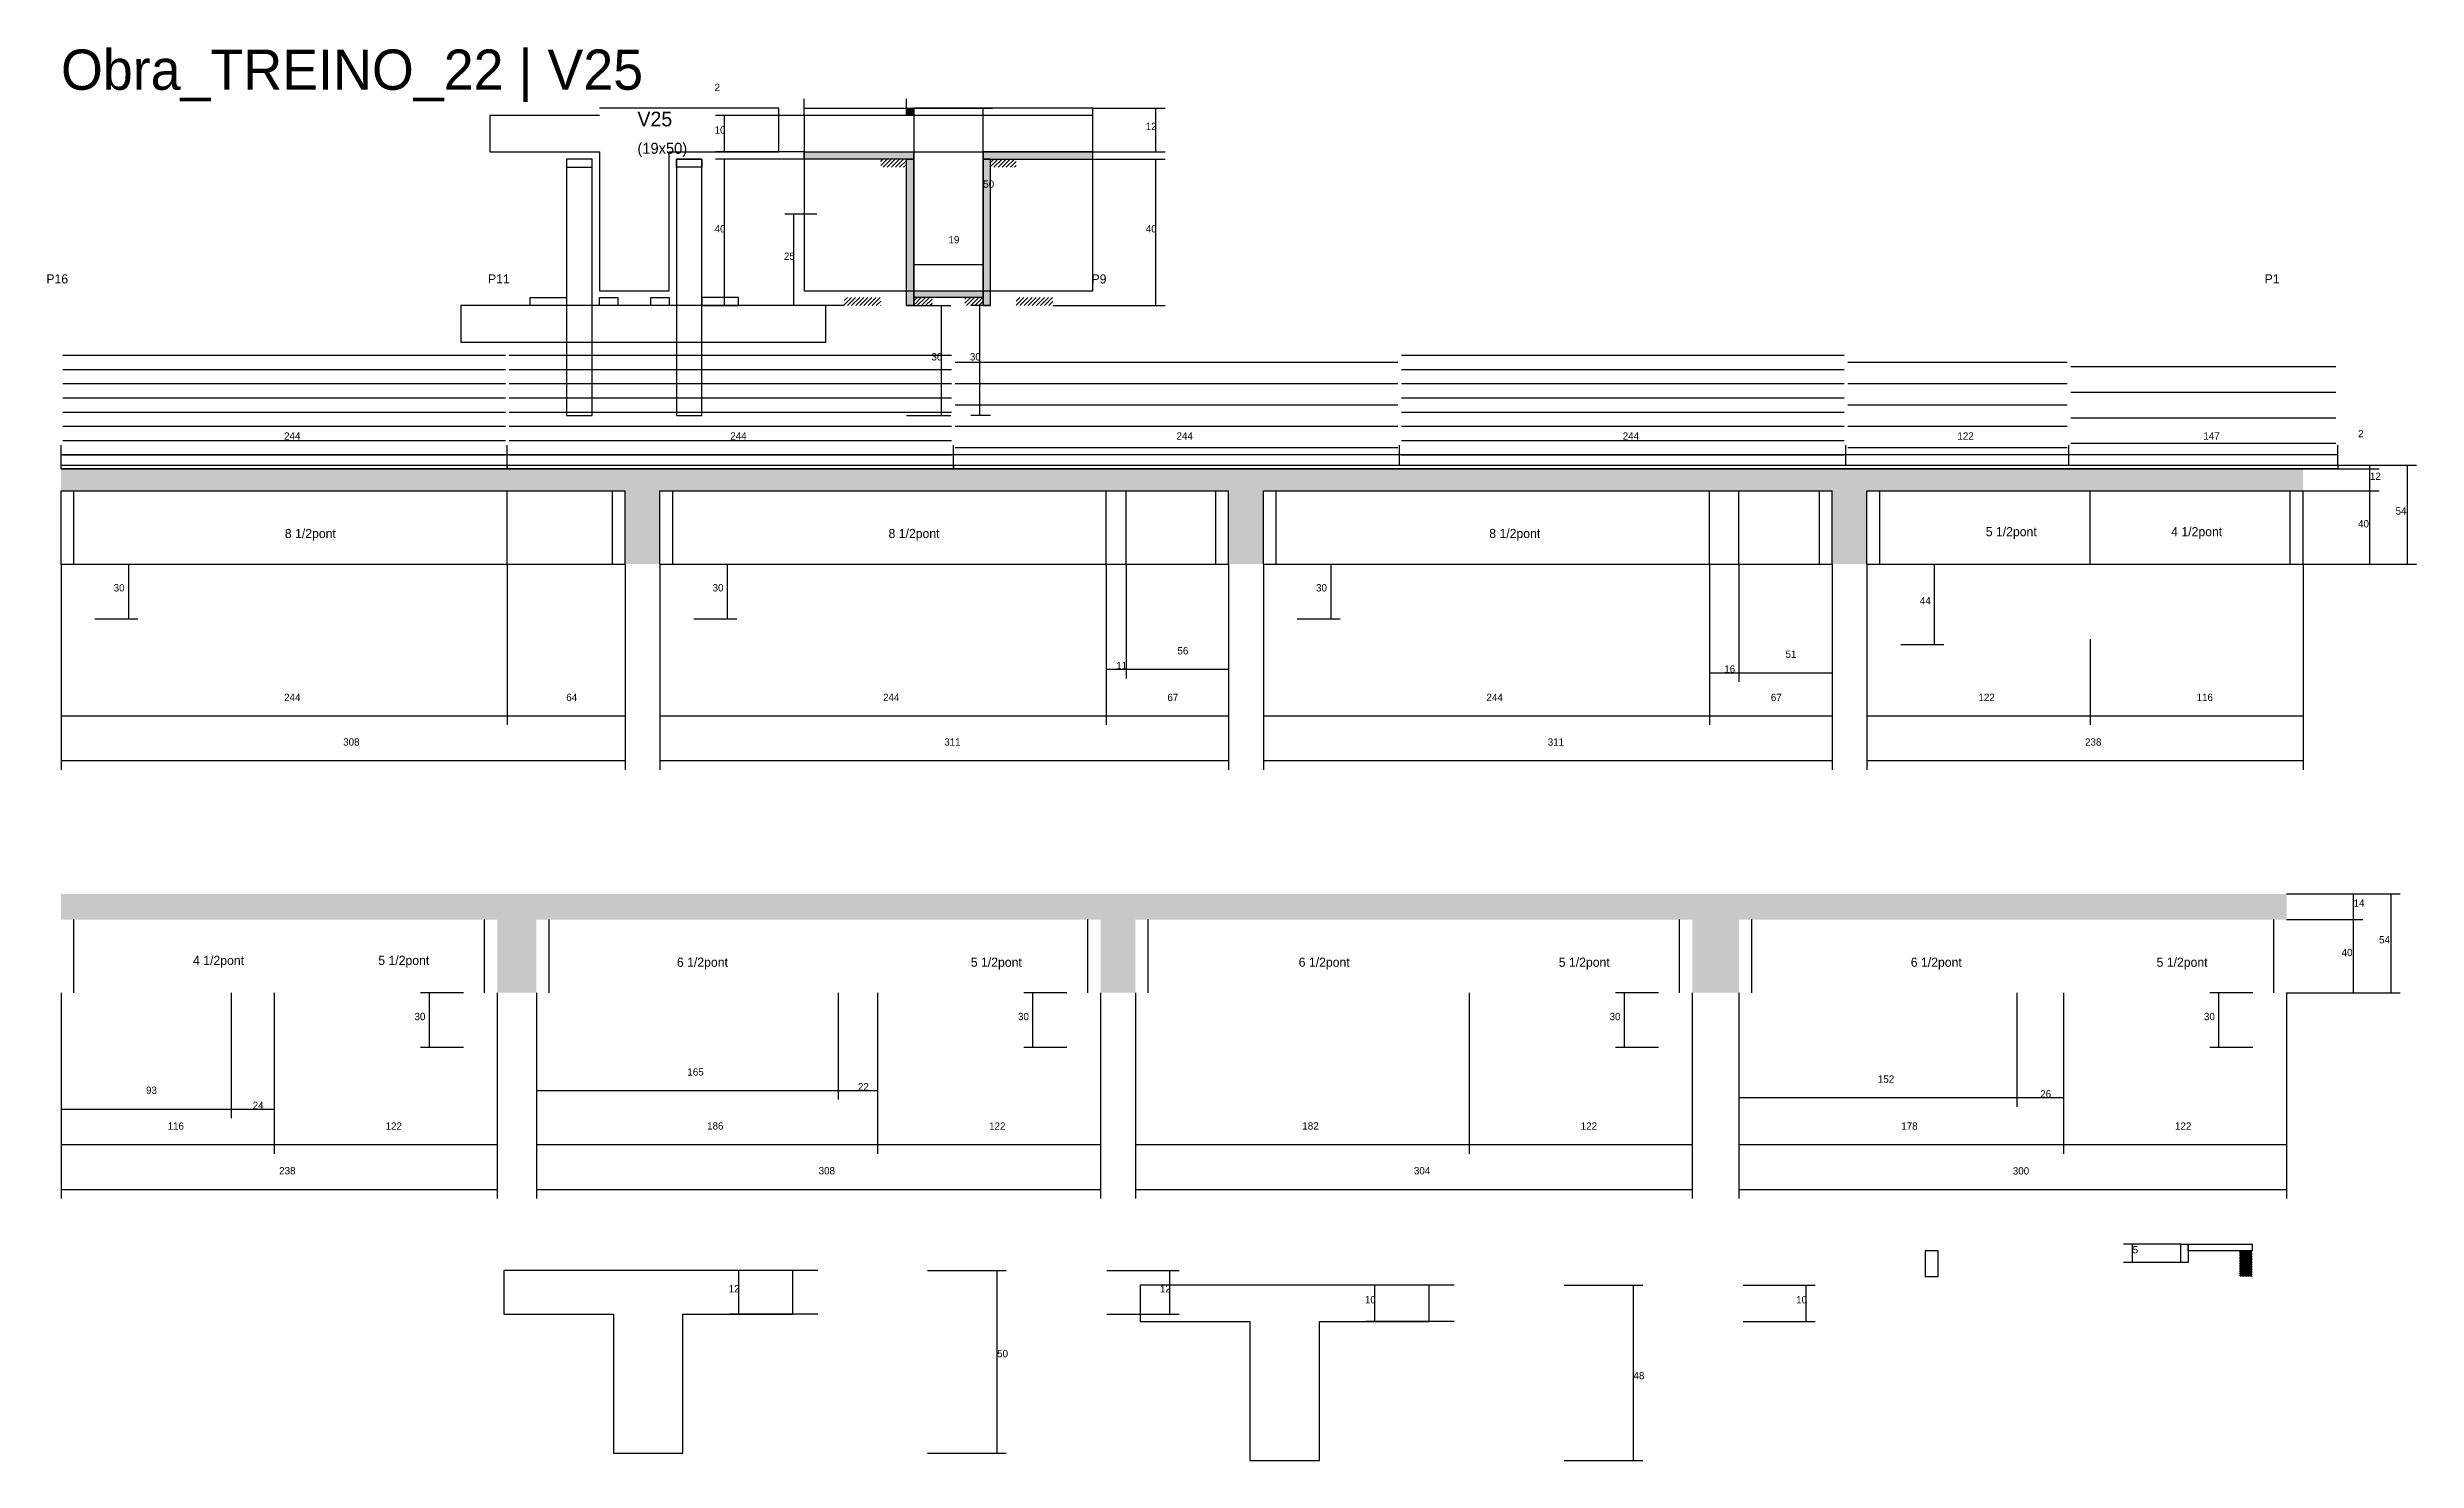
# Model space of a CAD drawing. Header units: metres. Extents: x -41 to 34800, y -36000 to 1848.
# Drawn here: x 11673 to 12968, y -26009 to -25237 of the extents above; entities that cross this region are included whole.
import ezdxf

# ---------------------------------------------------------------- set-up
doc = ezdxf.new("R2010")
doc.units = ezdxf.units.M
for name, color, linetype in [('CONCRETO', 251, 'Continuous'), ('COTA', 4, 'Continuous'), ('Cota Seção (2x)', 4, 'Continuous'), ('Hachura', 253, 'Continuous'), ('LABEL_ID', 3, 'Continuous'), ('Madeira', 126, 'Continuous'), ('NOMENCLATURA', 7, 'Continuous'), ('Painéis', 200, 'Continuous'), ('SARR_2.2x7', 40, 'Continuous'), ('Texto Seção', 7, 'Continuous')]:
    doc.layers.add(name, color=color, linetype=linetype)

msp = doc.modelspace()

# ---------------------------------------------------------------- texts
at = {"layer": 'COTA'}
for s, p in [('2', (12037.4, -25260.7)), ('10', (12037.4, -25284)), ('12', (12273.2, -25282)), ('40', (12037.4, -25338)), ('40', (12273.2, -25338)), ('25', (12075.3, -25353)), ('30', (12156, -25408)), ('30', (12177, -25408)), ('244', (11802, -25451.3)), ('244', (12046, -25451.3)), ('244', (12290, -25451.3)), ('244', (12534, -25451.3)), ('122', (12717, -25451.3)), ('147', (12851.5, -25451.3)), ('30', (11708.8, -25534.3)), ('30', (12036.3, -25534.3)), ('30', (12366.3, -25534.3)), ('44', (12696.5, -25541.3)), ('11', (12257, -25576.8)), ('56', (12290.5, -25568.7)), ('51', (12623, -25570.6)), ('16', (12589.5, -25578.7)), ('244', (11802, -25594.2)), ('64', (11956.3, -25594.2)), ('244', (12129.5, -25594.2)), ('67', (12285, -25594.2)), ('244', (12459.5, -25594.2)), ('67', (12615, -25594.2)), ('122', (12728.5, -25594.2)), ('116', (12847.8, -25594.2)), ('308', (11834.3, -25618.6)), ('311', (12163, -25618.6)), ('311', (12493, -25618.6)), ('238', (12786.8, -25618.6)), ('30', (11873.3, -25768.7)), ('30', (12203.3, -25768.7)), ('30', (12526.8, -25768.7)), ('30', (12851.8, -25768.7)), ('93', (11726.5, -25809)), ('165', (12022.5, -25799)), ('22', (12115.8, -25807.1)), ('152', (12673.5, -25802.9)), ('26', (12762.3, -25811)), ('24', (11784.8, -25817.3)), ('116', (11738.3, -25828.6)), ('122', (11857.5, -25828.6)), ('186', (12033.3, -25828.5)), ('122', (12187.5, -25828.6)), ('182', (12358.8, -25828.5)), ('122', (12511, -25828.6)), ('178', (12686.3, -25828.6)), ('122', (12836, -25828.6)), ('238', (11799.3, -25853)), ('308', (12094.3, -25853)), ('304', (12419.8, -25853)), ('300', (12747.3, -25853.1)), ('12', (12045.1, -25917.5)), ('12', (12280.9, -25917.5)), ('10', (12393, -25923.5)), ('10', (12628.8, -25923.5))]:
    msp.add_text(s, height=4, dxfattribs=at).set_placement(p)
at = {"layer": 'Cota Seção (2x)'}
for s, p in [('50', (12184.3, -25313.6)), ('19', (12165.3, -25344)), ('2', (12936.1, -25450)), ('12', (12942.6, -25473.3)), ('40', (12936.1, -25499.3)), ('54', (12956.6, -25492.3)), ('14', (12933.6, -25706.7)), ('40', (12927.1, -25733.7)), ('54', (12947.6, -25726.7)), ('5', (12812.8, -25896.2)), ('50', (12191.9, -25953)), ('48', (12539.9, -25965))]:
    msp.add_text(s, height=4, dxfattribs=at).set_placement(p)
at = {"layer": 'LABEL_ID'}
msp.add_text('Obra_TREINO_22 | V25', height=22, dxfattribs=at).set_placement((11680, -25260))
at = {"layer": 'NOMENCLATURA'}
for s, p in [('P16', (11672, -25365.9)), ('P11', (11913.5, -25365.9)), ('P9', (12243.5, -25365.9)), ('P1', (12885, -25365.9)), ('8 1/2pont', (11802.4, -25505.1)), ('8 1/2pont', (12132.5, -25505.1)), ('8 1/2pont', (12461, -25505.1)), ('5 1/2pont', (12732.5, -25504.1)), ('4 1/2pont', (12833.9, -25504.1)), ('4 1/2pont', (11752.2, -25738.5)), ('5 1/2pont', (11853.5, -25738.5)), ('6 1/2pont', (12016.8, -25739.5)), ('5 1/2pont', (12177.5, -25739.5)), ('6 1/2pont', (12356.8, -25739.5)), ('5 1/2pont', (12499, -25739.5)), ('6 1/2pont', (12691.5, -25739.5)), ('5 1/2pont', (12825.9, -25739.5))]:
    msp.add_text(s, height=5, dxfattribs=at).set_placement(p)
at = {"layer": 'Texto Seção'}
for s, height, p in [('V25', 8, (11995.2, -25280)), ('(19x50)', 6, (11995.2, -25295))]:
    msp.add_text(s, height=height, dxfattribs=at).set_placement(p)

# ---------------------------------------------------------------- hatches: boundary and pattern name
at = {"layer": 'COTA'}
h = msp.add_hatch(dxfattribs=at)
h.set_pattern_fill('AR-CONC', scale=0.03)
h.paths.add_polyline_path([(12007.5, -25479.3), (12318.5, -25479.3), (12318.5, -25519.3), (12337.5, -25519.3), (12337.5, -25479.3), (12648.5, -25479.3), (12648.5, -25519.3), (12667.5, -25519.3), (12667.5, -25479.3), (12906, -25479.3), (12906, -25467.3), (12168, -25467.3), (11924, -25467.3), (11680, -25467.3), (11680, -25479.3), (11988.5, -25479.3), (11988.5, -25519.3), (12007.5, -25519.3)])
h = msp.add_hatch(dxfattribs=at)
h.set_pattern_fill('AR-CONC', scale=0.03)
h.paths.add_polyline_path([(11940, -25713.7), (12248.5, -25713.7), (12248.5, -25753.7), (12267.5, -25753.7), (12267.5, -25713.7), (12572, -25713.7), (12572, -25753.7), (12597.5, -25753.7), (12597.5, -25713.7), (12897, -25713.7), (12897, -25699.7), (11680, -25699.7), (11680, -25713.7), (11918.5, -25713.7), (11918.5, -25753.7), (11940, -25753.7)])
at = {"layer": 'Hachura'}
h = msp.add_hatch(color=8, dxfattribs=at)
h.dxf.hatch_style = 1
h.paths.add_polyline_path([(12142.3, -25270), (12146.3, -25270), (12146.3, -25270), (12146.3, -25274), (12146.3, -25274), (12142.3, -25274), (12142.3, -25274), (12142.3, -25270)])
h = msp.add_hatch(color=8, dxfattribs=at)
h.dxf.hatch_style = 1
h.paths.add_polyline_path([(12086.3, -25298), (12086.3, -25294), (12086.3, -25294), (12146.3, -25294), (12146.3, -25294), (12146.3, -25298), (12146.3, -25298), (12086.3, -25298)])
h = msp.add_hatch(dxfattribs=at)
h.set_pattern_fill('ANSI31', scale=0.5)
h.paths.add_polyline_path([(12128.3, -25298), (12128.3, -25302.4), (12128.3, -25302.4), (12142.3, -25302.4), (12142.3, -25302.4), (12142.3, -25298), (12142.3, -25298), (12128.3, -25298)])
h = msp.add_hatch(color=8, dxfattribs=at)
h.dxf.hatch_style = 1
h.paths.add_polyline_path([(12142.3, -25298), (12146.3, -25298), (12146.3, -25298), (12146.3, -25378), (12146.3, -25378), (12142.3, -25378), (12142.3, -25378), (12142.3, -25298)])
h = msp.add_hatch(color=8, dxfattribs=at)
h.dxf.hatch_style = 1
h.paths.add_polyline_path([(12244.3, -25298), (12244.3, -25294), (12244.3, -25294), (12184.3, -25294), (12184.3, -25294), (12184.3, -25298), (12184.3, -25298), (12244.3, -25298)])
h = msp.add_hatch(color=8, dxfattribs=at)
h.dxf.hatch_style = 1
h.paths.add_polyline_path([(12188.3, -25298), (12184.3, -25298), (12184.3, -25298), (12184.3, -25378), (12184.3, -25378), (12188.3, -25378), (12188.3, -25378), (12188.3, -25298)])
h = msp.add_hatch(dxfattribs=at)
h.set_pattern_fill('ANSI31', scale=0.5)
h.paths.add_polyline_path([(12202.3, -25298), (12202.3, -25302.4), (12202.3, -25302.4), (12188.3, -25302.4), (12188.3, -25302.4), (12188.3, -25298), (12188.3, -25298), (12202.3, -25298)])
h = msp.add_hatch(dxfattribs=at)
h.set_pattern_fill('ANSI31', scale=0.5)
h.paths.add_polyline_path([(12108.3, -25378), (12108.3, -25373.6), (12108.3, -25373.6), (12128.3, -25373.6), (12128.3, -25373.6), (12128.3, -25378), (12128.3, -25378), (12108.3, -25378)])
h = msp.add_hatch(color=8, dxfattribs=at)
h.dxf.hatch_style = 1
h.paths.add_polyline_path([(12146.3, -25373.6), (12146.3, -25370), (12146.3, -25370), (12184.3, -25370), (12184.3, -25370), (12184.3, -25373.6), (12184.3, -25373.6), (12146.3, -25373.6)])
h = msp.add_hatch(dxfattribs=at)
h.set_pattern_fill('ANSI31', scale=0.5)
h.paths.add_polyline_path([(12146.3, -25378), (12146.3, -25373.6), (12146.3, -25373.6), (12156.3, -25373.6), (12156.3, -25373.6), (12156.3, -25378), (12156.3, -25378), (12146.3, -25378)])
h = msp.add_hatch(dxfattribs=at)
h.set_pattern_fill('ANSI31', scale=0.5)
h.paths.add_polyline_path([(12174.3, -25378), (12174.3, -25373.6), (12174.3, -25373.6), (12184.3, -25373.6), (12184.3, -25373.6), (12184.3, -25378), (12184.3, -25378), (12174.3, -25378)])
h = msp.add_hatch(dxfattribs=at)
h.set_pattern_fill('ANSI31', scale=0.5)
h.paths.add_polyline_path([(12222.3, -25378), (12222.3, -25373.6), (12222.3, -25373.6), (12202.3, -25373.6), (12202.3, -25373.6), (12202.3, -25378), (12202.3, -25378), (12222.3, -25378)])
at = {"layer": 'Madeira'}
h = msp.add_hatch(dxfattribs=at)
h.set_pattern_fill('ANSI31', scale=0.2)
h.paths.add_polyline_path([(12878.2, -25894.8), (12871.2, -25894.8), (12871.2, -25908.8), (12878.2, -25908.8)])

# ---------------------------------------------------------------- linework, layer by layer
at = {"layer": 'CONCRETO'}
for points in [[(11974.5, -25274), (11914.5, -25274), (11914.5, -25294), (11974.5, -25294), (11974.5, -25370), (12012.5, -25370), (12012.5, -25304), (12012.5, -25294), (12072.5, -25294)], [(12072.5, -25294), (12072.5, -25270), (11974.5, -25270)]]:
    msp.add_lwpolyline(points, dxfattribs=at)
for points in [[(12086.3, -25370), (12244.3, -25370), (12244.3, -25274), (12086.3, -25274)], [(12146.3, -25294), (12244.3, -25294), (12244.3, -25270), (12146.3, -25270)], [(12080.1, -25929.5), (12080.1, -25905.5), (11922.1, -25905.5), (11922.1, -25929.5), (11982.1, -25929.5), (11982.1, -26005.5), (12020.1, -26005.5), (12020.1, -25939.5), (12020.1, -25929.5)], [(12428.1, -25933.5), (12428.1, -25913.5), (12270.1, -25913.5), (12270.1, -25933.5), (12330.1, -25933.5), (12330.1, -26009.5), (12368.1, -26009.5), (12368.1, -25943.5), (12368.1, -25933.5)]]:
    msp.add_lwpolyline(points, close=True, dxfattribs=at)
at = {"layer": 'COTA'}
for p, q in [((12086.3, -25274), (12037.9, -25274)), ((12042.9, -25294), (12042.9, -25274)), ((12086.3, -25274), (12086.3, -25265)), ((12086.3, -25270), (12142.3, -25270)), ((12142.3, -25270), (12142.3, -25265)), ((12244.3, -25270), (12283.7, -25270)), ((12278.7, -25294), (12278.7, -25270)), ((12086.3, -25294), (12037.9, -25294)), ((12086.3, -25298), (12037.9, -25298)), ((12042.9, -25378), (12042.9, -25298)), ((12202.3, -25298), (12283.7, -25298)), ((12244.3, -25294), (12283.7, -25294)), ((12278.7, -25378), (12278.7, -25298)), ((12093.3, -25328), (12075.8, -25328)), ((12080.8, -25378), (12080.8, -25328)), ((12108.3, -25378), (12037.9, -25378)), ((12100.2, -25378), (12075.8, -25378)), ((12142.3, -25378), (12166.5, -25378)), ((12161.5, -25438), (12161.5, -25378)), ((12188.3, -25378), (12177.5, -25378)), ((12182.5, -25438), (12182.5, -25378)), ((12222.3, -25378), (12283.7, -25378)), ((12142.3, -25438), (12166.5, -25438)), ((12188.3, -25438), (12177.5, -25438)), ((11680, -25465.3), (11680, -25454.4)), ((11924, -25465.3), (11924, -25454.4)), ((11924, -25465.3), (11924, -25454.4)), ((12168, -25465.3), (12168, -25454.4)), ((12168, -25465.3), (12168, -25454.4)), ((12412, -25465.3), (12412, -25454.4)), ((12412, -25465.3), (12412, -25454.4)), ((12656, -25465.3), (12656, -25454.4)), ((12656, -25465.3), (12656, -25454.4)), ((12778, -25465.3), (12778, -25454.4)), ((12778, -25465.3), (12778, -25454.4)), ((12925, -25465.3), (12925, -25454.4)), ((11680, -25459.4), (11924, -25459.4)), ((11924, -25459.4), (12168, -25459.4)), ((12168, -25459.4), (12412, -25459.4)), ((12412, -25459.4), (12656, -25459.4)), ((12656, -25459.4), (12778, -25459.4)), ((12778, -25459.4), (12925, -25459.4)), ((11680, -25519.3), (11680, -25607.3)), ((11680, -25519.3), (11680, -25631.8)), ((11698.5, -25519.3), (11722, -25519.3)), ((11717, -25549.3), (11717, -25519.3)), ((11924, -25519.3), (11924, -25607.3)), ((11924, -25519.3), (11924, -25607.3)), ((11988.5, -25519.3), (11988.5, -25607.3)), ((11988.5, -25519.3), (11988.5, -25631.8)), ((12007.5, -25519.3), (12007.5, -25607.3)), ((12007.5, -25519.3), (12007.5, -25631.8)), ((12026, -25519.3), (12049.5, -25519.3)), ((12044.5, -25549.3), (12044.5, -25519.3)), ((12251.5, -25519.3), (12251.5, -25607.3)), ((12251.5, -25519.3), (12251.5, -25607.3)), ((12251.5, -25519.3), (12251.5, -25581.8)), ((12262.5, -25519.3), (12262.5, -25581.8)), ((12262.5, -25519.3), (12262.5, -25581.8)), ((12318.5, -25519.3), (12318.5, -25607.3)), ((12318.5, -25519.3), (12318.5, -25631.8)), ((12318.5, -25519.3), (12318.5, -25581.8)), ((12337.5, -25519.3), (12337.5, -25607.3)), ((12337.5, -25519.3), (12337.5, -25631.8)), ((12356, -25519.3), (12379.5, -25519.3)), ((12374.5, -25549.3), (12374.5, -25519.3)), ((12581.5, -25519.3), (12581.5, -25607.3)), ((12581.5, -25519.3), (12581.5, -25607.3)), ((12581.5, -25519.3), (12581.5, -25583.7)), ((12597.5, -25519.3), (12597.5, -25583.7)), ((12597.5, -25519.3), (12597.5, -25583.7)), ((12648.5, -25519.3), (12648.5, -25607.3)), ((12648.5, -25519.3), (12648.5, -25631.8)), ((12648.5, -25519.3), (12648.5, -25583.7)), ((12667.5, -25519.3), (12667.5, -25607.3)), ((12667.5, -25519.3), (12667.5, -25631.8)), ((12686, -25519.3), (12709.5, -25519.3)), ((12704.5, -25563.3), (12704.5, -25519.3)), ((12906, -25519.3), (12906, -25607.3)), ((12906, -25519.3), (12906, -25631.8)), ((11698.5, -25549.3), (11722, -25549.3)), ((12026, -25549.3), (12049.5, -25549.3)), ((12356, -25549.3), (12379.5, -25549.3)), ((12789.5, -25560.3), (12789.5, -25607.3)), ((12789.5, -25560.3), (12789.5, -25607.3)), ((12686, -25563.3), (12709.5, -25563.3)), ((12251.5, -25576.8), (12262.5, -25576.8)), ((12262.5, -25576.8), (12318.5, -25576.8)), ((12581.5, -25578.7), (12597.5, -25578.7)), ((12597.5, -25578.7), (12648.5, -25578.7)), ((11680, -25602.3), (11924, -25602.3)), ((11924, -25602.3), (11988.5, -25602.3)), ((12007.5, -25602.3), (12251.5, -25602.3)), ((12251.5, -25602.3), (12318.5, -25602.3)), ((12337.5, -25602.3), (12581.5, -25602.3)), ((12581.5, -25602.3), (12648.5, -25602.3)), ((12667.5, -25602.3), (12789.5, -25602.3)), ((12789.5, -25602.3), (12906, -25602.3)), ((11680, -25626.8), (11988.5, -25626.8)), ((12007.5, -25626.8), (12318.5, -25626.8)), ((12337.5, -25626.8), (12648.5, -25626.8)), ((12667.5, -25626.8), (12906, -25626.8)), ((11680, -25753.7), (11680, -25841.7)), ((11680, -25753.7), (11680, -25866.2)), ((11680, -25753.7), (11680, -25822.3)), ((11773, -25753.7), (11773, -25822.3)), ((11773, -25753.7), (11773, -25822.3)), ((11796.5, -25753.7), (11796.5, -25822.3)), ((11900, -25753.7), (11876.5, -25753.7)), ((11881.5, -25783.7), (11881.5, -25753.7)), ((11918.5, -25753.7), (11918.5, -25841.7)), ((11918.5, -25753.7), (11918.5, -25866.2)), ((11940, -25753.7), (11940, -25866.2)), ((11940, -25753.7), (11940, -25812.1)), ((11940, -25753.7), (11940, -25841.7)), ((12105, -25753.7), (12105, -25812.1)), ((12105, -25753.7), (12105, -25812.1)), ((12126.5, -25753.7), (12126.5, -25841.7)), ((12126.5, -25753.7), (12126.5, -25812.1)), ((12230, -25753.7), (12206.5, -25753.7)), ((12211.5, -25783.7), (12211.5, -25753.7)), ((12248.5, -25753.7), (12248.5, -25841.7)), ((12248.5, -25753.7), (12248.5, -25866.2)), ((12267.5, -25753.7), (12267.5, -25841.7)), ((12267.5, -25753.7), (12267.5, -25866.2)), ((12450, -25753.7), (12450, -25841.7)), ((12450, -25753.7), (12450, -25841.7)), ((12553.5, -25753.7), (12530, -25753.7)), ((12535, -25783.7), (12535, -25753.7)), ((12572, -25753.7), (12572, -25841.7)), ((12572, -25753.7), (12572, -25866.2)), ((12597.5, -25753.7), (12597.5, -25841.7)), ((12597.5, -25753.7), (12597.5, -25866.2)), ((12597.5, -25753.7), (12597.5, -25816)), ((12749.5, -25753.7), (12749.5, -25816)), ((12749.5, -25753.7), (12749.5, -25816)), ((12775, -25753.7), (12775, -25841.7)), ((12775, -25753.7), (12775, -25841.7)), ((12775, -25753.7), (12775, -25816)), ((12878.5, -25753.7), (12855, -25753.7)), ((12860, -25783.7), (12860, -25753.7)), ((12897, -25753.7), (12897, -25841.7)), ((12897, -25753.7), (12897, -25866.2)), ((11796.5, -25780.7), (11796.5, -25841.7)), ((11796.5, -25780.7), (11796.5, -25841.7)), ((11900, -25783.7), (11876.5, -25783.7)), ((12126.5, -25783.4), (12126.5, -25841.7)), ((12230, -25783.7), (12206.5, -25783.7)), ((12553.5, -25783.7), (12530, -25783.7)), ((12878.5, -25783.7), (12855, -25783.7)), ((11940, -25807.1), (12105, -25807.1)), ((12105, -25807.1), (12126.5, -25807.1)), ((11680, -25817.3), (11773, -25817.3)), ((11773, -25817.3), (11796.5, -25817.3)), ((12597.5, -25811), (12749.5, -25811)), ((12749.5, -25811), (12775, -25811)), ((11680, -25836.7), (11796.5, -25836.7)), ((11796.5, -25836.7), (11918.5, -25836.7)), ((11940, -25836.7), (12126.5, -25836.7)), ((12126.5, -25836.7), (12248.5, -25836.7)), ((12267.5, -25836.7), (12450, -25836.7)), ((12450, -25836.7), (12572, -25836.7)), ((12597.5, -25836.7), (12775, -25836.7)), ((12775, -25836.7), (12897, -25836.7)), ((11680, -25861.2), (11918.5, -25861.2)), ((11940, -25861.2), (12248.5, -25861.2)), ((12267.5, -25861.2), (12572, -25861.2)), ((12597.5, -25861.2), (12897, -25861.2)), ((12093.9, -25905.5), (12045.6, -25905.5)), ((12050.6, -25929.5), (12050.6, -25905.5)), ((12251.9, -25905.5), (12291.4, -25905.5)), ((12286.4, -25929.5), (12286.4, -25905.5)), ((12441.9, -25913.5), (12393.5, -25913.5)), ((12398.5, -25933.5), (12398.5, -25913.5)), ((12599.9, -25913.5), (12639.3, -25913.5)), ((12634.3, -25933.5), (12634.3, -25913.5)), ((12093.9, -25929.5), (12045.6, -25929.5)), ((12251.9, -25929.5), (12291.4, -25929.5)), ((12441.9, -25933.5), (12393.5, -25933.5)), ((12599.9, -25933.5), (12639.3, -25933.5))]:
    msp.add_line(p, q, dxfattribs=at)
at = {"layer": 'Cota Seção (2x)'}
for p, q in [((12146.3, -25270), (12189.3, -25270)), ((12184.3, -25370), (12184.3, -25270)), ((12146.3, -25370), (12146.3, -25350.5)), ((12184.3, -25370), (12184.3, -25350.5)), ((12146.3, -25355.5), (12184.3, -25355.5)), ((12146.3, -25370), (12189.3, -25370)), ((12906, -25467.3), (12947.6, -25467.3)), ((12925, -25465.3), (12947.6, -25465.3)), ((12925, -25465.3), (12968.1, -25465.3)), ((12925, -25467.3), (12947.6, -25467.3)), ((12942.6, -25467.3), (12942.6, -25465.3)), ((12942.6, -25479.3), (12942.6, -25467.3)), ((12963.1, -25519.3), (12963.1, -25465.3)), ((12906, -25479.3), (12947.6, -25479.3)), ((12906, -25479.3), (12947.6, -25479.3)), ((12942.6, -25519.3), (12942.6, -25479.3)), ((12906, -25519.3), (12947.6, -25519.3)), ((12906, -25519.3), (12968.1, -25519.3)), ((12897, -25699.7), (12938.6, -25699.7)), ((12897, -25699.7), (12959.1, -25699.7)), ((12933.6, -25713.7), (12933.6, -25699.7)), ((12954.1, -25753.7), (12954.1, -25699.7)), ((12897, -25713.7), (12938.6, -25713.7)), ((12897, -25713.7), (12938.6, -25713.7)), ((12933.6, -25753.7), (12933.6, -25713.7)), ((12897, -25753.7), (12938.6, -25753.7)), ((12897, -25753.7), (12959.1, -25753.7)), ((12839.2, -25891.2), (12807.8, -25891.2)), ((12812.8, -25901.2), (12812.8, -25891.2)), ((12153.9, -25905.5), (12196.9, -25905.5)), ((12191.9, -26005.5), (12191.9, -25905.5)), ((12839.2, -25901.2), (12807.8, -25901.2)), ((12501.9, -25913.5), (12544.9, -25913.5)), ((12539.9, -26009.5), (12539.9, -25913.5)), ((12153.9, -26005.5), (12196.9, -26005.5)), ((12501.9, -26009.5), (12544.9, -26009.5))]:
    msp.add_line(p, q, dxfattribs=at)
at = {"layer": 'Madeira'}
for points in [[(11956.5, -25298), (11956.5, -25302.4), (11970.5, -25302.4), (11970.5, -25298)], [(11956.5, -25438), (11970.5, -25438), (11970.5, -25298), (11956.5, -25298)], [(12030.5, -25298), (12030.5, -25302.4), (12016.5, -25302.4), (12016.5, -25298)], [(12030.5, -25298), (12016.5, -25298), (12016.5, -25438), (12030.5, -25438)], [(11898.6, -25398), (12098.2, -25398), (12098.2, -25378), (11898.6, -25378)], [(11936.5, -25378), (11936.5, -25373.6), (11956.5, -25373.6), (11956.5, -25378)], [(11974.5, -25378), (11974.5, -25373.6), (11984.5, -25373.6), (11984.5, -25378)], [(12002.5, -25378), (12002.5, -25373.6), (12012.5, -25373.6), (12012.5, -25378)], [(12050.5, -25378), (12050.5, -25373.6), (12030.5, -25373.6), (12030.5, -25378)], [(12706.4, -25894.8), (12699.4, -25894.8), (12699.4, -25908.8), (12706.4, -25908.8)]]:
    msp.add_lwpolyline(points, close=True, dxfattribs=at)
at = {"layer": 'Painéis'}
for p, q in [((12086.3, -25294), (12146.3, -25294)), ((12086.3, -25298), (12086.3, -25294)), ((12146.3, -25298), (12146.3, -25294)), ((12146.3, -25378), (12146.3, -25298)), ((12184.3, -25294), (12244.3, -25294)), ((12184.3, -25298), (12184.3, -25294)), ((12184.3, -25378), (12184.3, -25298)), ((12244.3, -25298), (12244.3, -25294)), ((12146.3, -25370), (12184.3, -25370)), ((12146.3, -25373.6), (12146.3, -25370)), ((12184.3, -25373.6), (12184.3, -25370)), ((11680, -25465.3), (11924, -25465.3)), ((11680, -25467.3), (11924, -25467.3)), ((11924, -25465.3), (12168, -25465.3)), ((11924, -25467.3), (12168, -25467.3)), ((12168, -25465.3), (12925, -25465.3)), ((12168, -25467.3), (12925, -25467.3)), ((11680, -25479.3), (11988.5, -25479.3)), ((11680, -25519.3), (11680, -25479.3)), ((11924, -25519.3), (11924, -25479.3)), ((11988.5, -25519.3), (11988.5, -25479.3)), ((12007.5, -25479.3), (12318.5, -25479.3)), ((12007.5, -25519.3), (12007.5, -25479.3)), ((12251.5, -25519.3), (12251.5, -25479.3)), ((12262.5, -25519.3), (12262.5, -25479.3)), ((12318.5, -25519.3), (12318.5, -25479.3)), ((12337.5, -25479.3), (12648.5, -25479.3)), ((12337.5, -25519.3), (12337.5, -25479.3)), ((12581.5, -25519.3), (12581.5, -25479.3)), ((12597.5, -25519.3), (12597.5, -25479.3)), ((12648.5, -25519.3), (12648.5, -25479.3)), ((12667.5, -25479.3), (12906, -25479.3)), ((12667.5, -25519.3), (12667.5, -25479.3)), ((12789.5, -25519.3), (12789.5, -25479.3)), ((12906, -25519.3), (12906, -25479.3)), ((11680, -25519.3), (11988.5, -25519.3)), ((12007.5, -25519.3), (12318.5, -25519.3)), ((12337.5, -25519.3), (12648.5, -25519.3)), ((12667.5, -25519.3), (12906, -25519.3))]:
    msp.add_line(p, q, dxfattribs=at)
for points in [[(12142.3, -25270), (12146.3, -25270), (12146.3, -25274), (12142.3, -25274)], [(12086.3, -25298), (12086.3, -25294), (12146.3, -25294), (12146.3, -25298)], [(12142.3, -25298), (12146.3, -25298), (12146.3, -25378), (12142.3, -25378)], [(12244.3, -25298), (12244.3, -25294), (12184.3, -25294), (12184.3, -25298)], [(12188.3, -25298), (12184.3, -25298), (12184.3, -25378), (12188.3, -25378)], [(12146.3, -25373.6), (12146.3, -25370), (12184.3, -25370), (12184.3, -25373.6)], [(11924, -25467.3), (11680, -25467.3), (11680, -25465.3), (11924, -25465.3)], [(12168, -25467.3), (11924, -25467.3), (11924, -25465.3), (12168, -25465.3)], [(12925, -25467.3), (12168, -25467.3), (12168, -25465.3), (12925, -25465.3)], [(12843.2, -25901.2), (12839.2, -25901.2), (12839.2, -25891.2), (12843.2, -25891.2)]]:
    msp.add_lwpolyline(points, close=True, dxfattribs=at)
msp.add_lwpolyline([(12843.2, -25891.2), (12878.2, -25891.2), (12878.2, -25894.8), (12843.2, -25894.8), (12843.2, -25891.2)], dxfattribs=at)
at = {"layer": 'SARR_2.2x7'}
for p, q in [((11681, -25405.08), (11923, -25405.08)), ((11925, -25405.08), (12167, -25405.08)), ((12413, -25405.08), (12655, -25405.08)), ((11681, -25412.86), (11923, -25412.86)), ((11925, -25412.86), (12167, -25412.86)), ((12169, -25408.97), (12411, -25408.97)), ((12413, -25412.86), (12655, -25412.86)), ((12657, -25408.97), (12777, -25408.97)), ((12779, -25411.3), (12924, -25411.3)), ((11681, -25420.63), (11923, -25420.63)), ((11681, -25428.41), (11923, -25428.41)), ((11925, -25420.63), (12167, -25420.63)), ((11925, -25428.41), (12167, -25428.41)), ((12169, -25420.63), (12411, -25420.63)), ((12413, -25420.63), (12655, -25420.63)), ((12413, -25428.41), (12655, -25428.41)), ((12657, -25420.63), (12777, -25420.63)), ((12779, -25425.3), (12924, -25425.3)), ((11681, -25436.19), (11923, -25436.19)), ((11681, -25443.97), (11923, -25443.97)), ((11925, -25436.19), (12167, -25436.19)), ((11925, -25443.97), (12167, -25443.97)), ((12169, -25432.3), (12411, -25432.3)), ((12169, -25443.97), (12411, -25443.97)), ((12413, -25436.19), (12655, -25436.19)), ((12413, -25443.97), (12655, -25443.97)), ((12657, -25432.3), (12777, -25432.3)), ((12657, -25443.97), (12777, -25443.97)), ((12779, -25439.3), (12924, -25439.3)), ((11681, -25451.74), (11923, -25451.74)), ((11925, -25451.74), (12167, -25451.74)), ((12169, -25455.63), (12411, -25455.63)), ((12413, -25451.74), (12655, -25451.74)), ((12657, -25455.63), (12777, -25455.63)), ((12779, -25453.3), (12924, -25453.3)), ((11681, -25459.52), (11923, -25459.52)), ((11925, -25459.52), (12167, -25459.52)), ((12413, -25459.52), (12655, -25459.52)), ((11687, -25519.3), (11687, -25479.3)), ((11981.5, -25519.3), (11981.5, -25479.3)), ((12014.5, -25519.3), (12014.5, -25479.3)), ((12311.5, -25519.3), (12311.5, -25479.3)), ((12344.5, -25519.3), (12344.5, -25479.3)), ((12641.5, -25519.3), (12641.5, -25479.3)), ((12674.5, -25519.3), (12674.5, -25479.3)), ((12899, -25519.3), (12899, -25479.3)), ((11687, -25753.7), (11687, -25713.7)), ((11911.5, -25753.7), (11911.5, -25713.7)), ((11947, -25753.7), (11947, -25713.7)), ((12241.5, -25753.7), (12241.5, -25713.7)), ((12274.5, -25753.7), (12274.5, -25713.7)), ((12565, -25753.7), (12565, -25713.7)), ((12604.5, -25753.7), (12604.5, -25713.7)), ((12890, -25753.7), (12890, -25713.7))]:
    msp.add_line(p, q, dxfattribs=at)

msp.set_redraw_order([(e.dxf.handle, doc.entitydb.next_handle()) for e in msp.query("TEXT MTEXT ATTDEF DIMENSION ARC_DIMENSION")])  # texts and dimensions are drawn at this point

doc.saveas('drawing.dxf')
